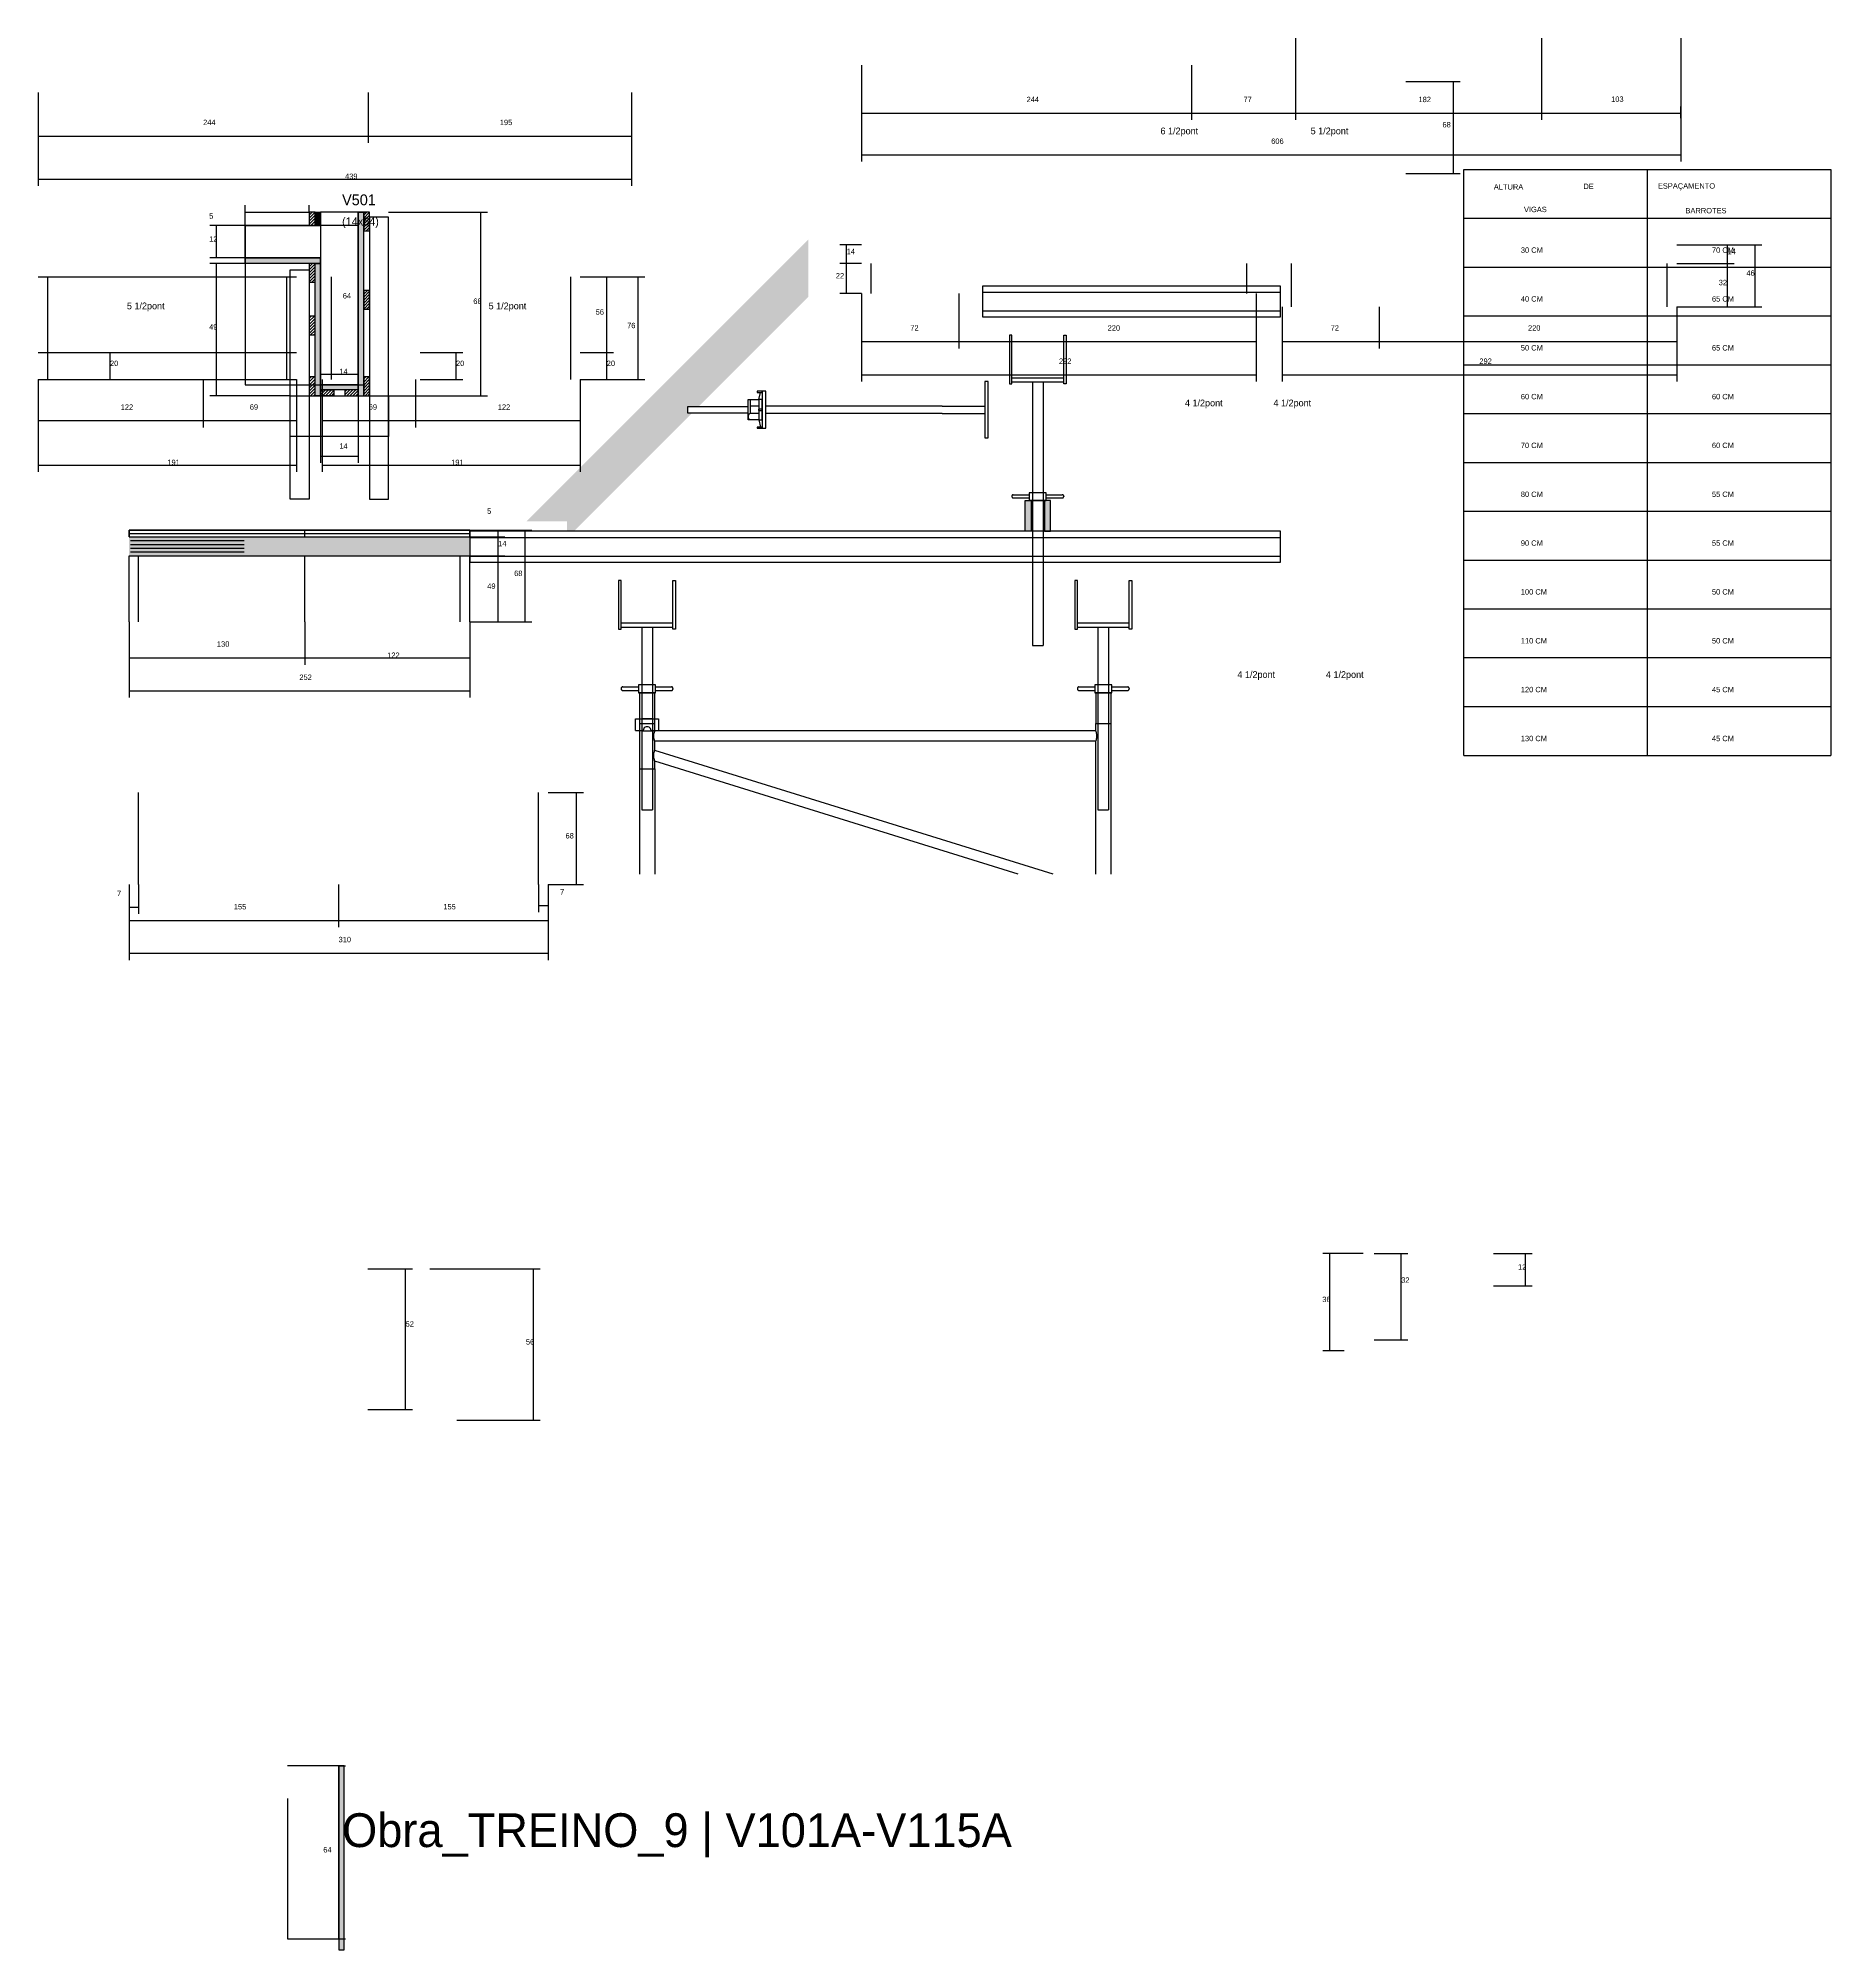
# Model space of a CAD drawing. Header units: metres. Extents: x -2848 to 22762, y -49062 to 1016.
# Drawn here: x 14175 to 15501, y -38686 to -37271 of the extents above; entities that cross this region are included whole.
import ezdxf

# ---------------------------------------------------------------- set-up
doc = ezdxf.new("R2010")
doc.units = ezdxf.units.M
for name, color, linetype in [('BARRA DE ANCORAGEM', 7, 'Continuous'), ('CONCRETO', 251, 'Continuous'), ('COTA', 4, 'Continuous'), ('Cota Seção (2x)', 4, 'Continuous'), ('Demarcação 2', 254, 'Continuous'), ('Escoras', 2, 'Continuous'), ('Forcador', 251, 'Continuous'), ('GARFOS', 7, 'Continuous'), ('Hachura', 253, 'Continuous'), ('LABEL_ID', 3, 'Continuous'), ('Madeira', 126, 'Continuous'), ('NOMENCLATURA', 7, 'Continuous'), ('Painéis', 200, 'Continuous'), ('Perfil Metálico', 251, 'Continuous'), ('SARR_2.2x7', 40, 'Continuous'), ('SARR_3.5x7', 81, 'Continuous'), ('SARR_EDITAR', 141, 'Continuous'), ('Texto Seção', 7, 'Continuous')]:
    doc.layers.add(name, color=color, linetype=linetype)

msp = doc.modelspace()

# ---------------------------------------------------------------- hatches: boundary and pattern name
at = {"layer": 'COTA'}
h = msp.add_hatch(dxfattribs=at)
h.set_pattern_fill('AR-CONC', scale=0.03)
h.paths.add_polyline_path([(14242.4, -37640.4), (14242.4, -37654.4), (14242.4, -37654.4), (14494.4, -37654.4), (14494.4, -37654.4), (14494.4, -37640.4), (14494.4, -37640.4), (14242.4, -37640.4)])
at = {"layer": 'Demarcação 2'}
h = msp.add_hatch(color=8, dxfattribs=at)
h.dxf.hatch_style = 1
h.paths.add_polyline_path([(14744.9, -37462.8), (14744.9, -37420.3), (14536.5, -37628.8), (14566.5, -37628.8), (14566.5, -37636.3), (14571.4, -37636.3), (14659.2, -37548.6), (14655.5, -37548.6), (14655.5, -37544.1), (14663.6, -37544.1)])
at = {"layer": 'Hachura'}
h = msp.add_hatch(dxfattribs=at)
h.set_pattern_fill('ANSI31', scale=0.5)
h.paths.add_polyline_path([(14380, -37400), (14375.6, -37400), (14375.6, -37400), (14375.6, -37410), (14375.6, -37410), (14380, -37410), (14380, -37410), (14380, -37400)])
h = msp.add_hatch(color=8, dxfattribs=at)
h.dxf.hatch_style = 1
h.paths.add_polyline_path([(14380, -37410), (14384, -37410), (14384, -37410), (14384, -37400), (14384, -37400), (14380, -37400), (14380, -37400), (14380, -37410)])
h = msp.add_hatch(color=8, dxfattribs=at)
h.dxf.hatch_style = 1
h.paths.add_polyline_path([(14416, -37400), (14412, -37400), (14412, -37400), (14412, -37536), (14412, -37536), (14416, -37536), (14416, -37536), (14416, -37400)])
h = msp.add_hatch(dxfattribs=at)
h.set_pattern_fill('ANSI31', scale=0.5)
h.paths.add_polyline_path([(14420.4, -37400), (14416, -37400), (14416, -37400), (14416, -37414), (14416, -37414), (14420.4, -37414), (14420.4, -37414), (14420.4, -37400)])
h = msp.add_hatch(color=8, dxfattribs=at)
h.dxf.hatch_style = 1
h.paths.add_polyline_path([(14328.4, -37438), (14328.4, -37434), (14328.4, -37434), (14384, -37434), (14384, -37434), (14384, -37438), (14384, -37438), (14328.4, -37438)])
h = msp.add_hatch(dxfattribs=at)
h.set_pattern_fill('ANSI31', scale=0.5)
h.paths.add_polyline_path([(14380, -37438), (14375.6, -37438), (14375.6, -37438), (14375.6, -37452), (14375.6, -37452), (14380, -37452), (14380, -37452), (14380, -37438)])
h = msp.add_hatch(color=8, dxfattribs=at)
h.dxf.hatch_style = 1
h.paths.add_polyline_path([(14380, -37438), (14384, -37438), (14384, -37438), (14384, -37536), (14384, -37536), (14380, -37536), (14380, -37536), (14380, -37438)])
h = msp.add_hatch(dxfattribs=at)
h.set_pattern_fill('ANSI31', scale=0.5)
h.paths.add_polyline_path([(14420.4, -37458), (14416, -37458), (14416, -37458), (14416, -37472), (14416, -37472), (14420.4, -37472), (14420.4, -37472), (14420.4, -37458)])
h = msp.add_hatch(dxfattribs=at)
h.set_pattern_fill('ANSI31', scale=0.5)
h.paths.add_polyline_path([(14380, -37477), (14375.6, -37477), (14375.6, -37477), (14375.6, -37491), (14375.6, -37491), (14380, -37491), (14380, -37491), (14380, -37477)])
h = msp.add_hatch(dxfattribs=at)
h.set_pattern_fill('ANSI31', scale=0.5)
h.paths.add_polyline_path([(14380, -37522), (14375.6, -37522), (14375.6, -37522), (14375.6, -37536), (14375.6, -37536), (14380, -37536), (14380, -37536), (14380, -37522)])
h = msp.add_hatch(color=8, dxfattribs=at)
h.dxf.hatch_style = 1
h.paths.add_polyline_path([(14384, -37531.6), (14384, -37528), (14384, -37528), (14412, -37528), (14412, -37528), (14412, -37531.6), (14412, -37531.6), (14384, -37531.6)])
h = msp.add_hatch(dxfattribs=at)
h.set_pattern_fill('ANSI31', scale=0.5)
h.paths.add_polyline_path([(14420.4, -37522), (14416, -37522), (14416, -37522), (14416, -37536), (14416, -37536), (14420.4, -37536), (14420.4, -37536), (14420.4, -37522)])
h = msp.add_hatch(dxfattribs=at)
h.set_pattern_fill('ANSI31', scale=0.5)
h.paths.add_polyline_path([(14384, -37536), (14384, -37531.6), (14384, -37531.6), (14394, -37531.6), (14394, -37531.6), (14394, -37536), (14394, -37536), (14384, -37536)])
h = msp.add_hatch(dxfattribs=at)
h.set_pattern_fill('ANSI31', scale=0.5)
h.paths.add_polyline_path([(14412, -37536), (14412, -37531.6), (14412, -37531.6), (14402, -37531.6), (14402, -37531.6), (14402, -37536), (14402, -37536), (14412, -37536)])
h = msp.add_hatch(color=8, dxfattribs=at)
h.dxf.hatch_style = 1
h.paths.add_polyline_path([(14401.6, -38550), (14397.6, -38550), (14397.6, -38550), (14397.6, -38686), (14397.6, -38686), (14401.6, -38686), (14401.6, -38686), (14401.6, -38550)])
at = {"layer": 'Perfil Metálico'}
h = msp.add_hatch(color=8, dxfattribs=at)
h.dxf.hatch_style = 1
h.paths.add_polyline_path([(14905.3, -37636.3), (14909.8, -37636.3), (14909.8, -37613.5), (14905.3, -37613.5)])
h = msp.add_hatch(color=8, dxfattribs=at)
h.dxf.hatch_style = 1
h.paths.add_polyline_path([(14919.7, -37636.3), (14924.2, -37636.3), (14924.2, -37613.5), (14919.7, -37613.5)])

# ---------------------------------------------------------------- linework, layer by layer
at = {"layer": 'BARRA DE ANCORAGEM'}
for p, q in [((14708.4, -37538.8), (14709.5, -37533.5)), ((14710.7, -37532.7), (14710.7, -37560)), ((14700.7, -37550.4), (14700.5, -37550.9)), ((14700.5, -37550.9), (14700.5, -37551.4)), ((14700.5, -37551.4), (14700.5, -37552)), ((14700.5, -37552), (14700.7, -37552.5)), ((14701, -37549.9), (14700.7, -37550.4)), ((14700.7, -37552.5), (14701, -37552.9)), ((14701.3, -37549.5), (14701, -37549.9)), ((14701, -37552.9), (14701.3, -37553.3)), ((14701.8, -37549.2), (14701.3, -37549.5)), ((14701.3, -37553.3), (14701.8, -37553.6)), ((14702.2, -37549), (14701.8, -37549.2)), ((14701.8, -37553.6), (14702.2, -37553.9)), ((14708.4, -37553.9), (14709.5, -37559.2)), ((14744.9, -37543.7), (14713.4, -37543.7)), ((14744.9, -37549), (14713.4, -37549)), ((14843.9, -37543.7), (14744.9, -37543.7)), ((14843.9, -37549), (14744.9, -37549)), ((14843.9, -37543.7), (14875.5, -37543.7)), ((14843.9, -37549), (14875.5, -37549))]:
    msp.add_line(p, q, dxfattribs=at)
for points in [[(14877.9, -37567.2), (14877.9, -37525.5), (14875.5, -37525.5), (14875.5, -37567.2)], [(14710.7, -37532.7), (14707.1, -37532.7), (14707.1, -37533.5), (14710.7, -37533.5)], [(14710.7, -37538.8), (14708.4, -37538.8), (14708.4, -37553.9), (14710.7, -37553.9)], [(14713.4, -37560), (14713.4, -37532.7), (14710.7, -37532.7), (14710.7, -37560)], [(14700.5, -37544.1), (14655.5, -37544.1), (14655.5, -37548.6), (14700.5, -37548.6)], [(14710.7, -37559.2), (14707.1, -37559.2), (14707.1, -37560), (14710.7, -37560)]]:
    msp.add_lwpolyline(points, close=True, dxfattribs=at)
for points in [[(14708.4, -37553.9), (14700.5, -37553.9), (14700.5, -37538.8), (14708.4, -37538.8)], [(14708.4, -37543.7), (14702.2, -37543.7), (14702.2, -37538.8)], [(14708.4, -37549), (14702.2, -37549), (14702.2, -37543.7)], [(14708.4, -37546.8), (14710.7, -37546.8), (14710.7, -37545.9), (14708.4, -37545.9), (14708.4, -37546.8), (14708.4, -37545.9)]]:
    msp.add_lwpolyline(points, dxfattribs=at)
at = {"layer": 'CONCRETO'}
for points in [[(14384, -37434), (14384, -37436), (14384, -37436), (14384, -37528), (14412, -37528), (14412, -37400), (14416, -37400), (14416, -37400), (14384, -37400), (14384, -37410)], [(14412, -37424), (14412, -37424), (14412, -37456), (14412, -37456), (14412, -37528), (14384, -37528), (14384, -37434), (14328.4, -37434), (14328.4, -37410), (14384, -37410)], [(14359.6, -38574), (14359.6, -38576), (14359.6, -38576), (14359.6, -38678), (14397.6, -38678), (14397.6, -38550), (14401.6, -38550), (14401.6, -38550), (14359.6, -38550), (14359.6, -38550)]]:
    msp.add_lwpolyline(points, dxfattribs=at)
for points in [[(14384, -37528), (14416, -37528), (14416, -37400), (14384, -37400)], [(14328.4, -37528), (14412, -37528), (14412, -37410), (14328.4, -37410)]]:
    msp.add_lwpolyline(points, close=True, dxfattribs=at)
at = {"layer": 'COTA'}
for p, q in [((15105.4, -37271.4), (15105.4, -37331.8)), ((15287.4, -37271.4), (15287.4, -37331.8)), ((15390.4, -37271.4), (15390.4, -37362.7)), ((14784.4, -37291.4), (14784.4, -37331.8)), ((14784.4, -37291.4), (14784.4, -37362.7)), ((15028.4, -37291.4), (15028.4, -37331.8)), ((15028.4, -37291.4), (15028.4, -37331.8)), ((15105.4, -37291.4), (15105.4, -37331.8)), ((15287.4, -37291.4), (15287.4, -37331.8)), ((14175.2, -37311.5), (14175.2, -37380.6)), ((14175.2, -37311.5), (14175.2, -37348.8)), ((14419.2, -37311.5), (14419.2, -37348.8)), ((14419.2, -37311.5), (14419.2, -37348.8)), ((14614.2, -37311.5), (14614.2, -37380.6)), ((14614.2, -37311.5), (14614.2, -37348.8)), ((15187, -37303.4), (15227.3, -37303.4)), ((15222.3, -37371.4), (15222.3, -37303.4)), ((14784.4, -37326.8), (15028.4, -37326.8)), ((15028.4, -37326.8), (15105.4, -37326.8)), ((15105.4, -37326.8), (15287.4, -37326.8)), ((15287.4, -37326.8), (15390.4, -37326.8)), ((15390.4, -37330.6), (15390.4, -37321.8)), ((14175.2, -37343.8), (14419.2, -37343.8)), ((14419.2, -37343.8), (14614.2, -37343.8)), ((14784.4, -37357.7), (15390.4, -37357.7)), ((15187, -37371.4), (15227.3, -37371.4)), ((14175.2, -37375.6), (14614.2, -37375.6)), ((14328.4, -37410), (14328.4, -37395)), ((14328.4, -37400), (14375.6, -37400)), ((14375.6, -37400), (14375.6, -37395)), ((14434.4, -37400), (14507.6, -37400)), ((14502.6, -37536), (14502.6, -37400)), ((14328.4, -37410), (14302.2, -37410)), ((14307.2, -37434), (14307.2, -37410)), ((14784.4, -37424.2), (14768.3, -37424.2)), ((14773.3, -37438.2), (14773.3, -37424.2)), ((15387.4, -37424.2), (15430, -37424.2)), ((15387.4, -37424.2), (15450.5, -37424.2)), ((15425, -37438.2), (15425, -37424.2)), ((15445.5, -37470.2), (15445.5, -37424.2)), ((14328.4, -37434), (14302.2, -37434)), ((14366, -37438), (14302.2, -37438)), ((14307.2, -37536), (14307.2, -37438)), ((14784.4, -37438.2), (14768.3, -37438.2)), ((14784.4, -37438.2), (14768.3, -37438.2)), ((14773.3, -37460.2), (14773.3, -37438.2)), ((15387.4, -37438.2), (15430, -37438.2)), ((15387.4, -37438.2), (15430, -37438.2)), ((15425, -37470.2), (15425, -37438.2)), ((14576.2, -37448), (14600.8, -37448)), ((14576.2, -37448), (14624, -37448)), ((14595.8, -37504), (14595.8, -37448)), ((14619, -37524), (14619, -37448)), ((14784.4, -37460.2), (14768.3, -37460.2)), ((14784.4, -37460.2), (14784.4, -37500.9)), ((14784.4, -37460.2), (14784.4, -37525.5)), ((14856.4, -37460.2), (14856.4, -37500.9)), ((14856.4, -37460.2), (14856.4, -37500.9)), ((15076.4, -37460.2), (15076.4, -37500.9)), ((15076.4, -37460.2), (15076.4, -37525.5)), ((15095.4, -37470.2), (15095.4, -37500.9)), ((15095.4, -37470.2), (15095.4, -37525.5)), ((15167.4, -37470.2), (15167.4, -37500.9)), ((15167.4, -37470.2), (15167.4, -37500.9)), ((15387.4, -37470.2), (15387.4, -37500.9)), ((15387.4, -37470.2), (15387.4, -37525.5)), ((15387.4, -37470.2), (15430, -37470.2)), ((15387.4, -37470.2), (15450.5, -37470.2)), ((14784.4, -37495.9), (14856.4, -37495.9)), ((14856.4, -37495.9), (15076.4, -37495.9)), ((15095.4, -37495.9), (15167.4, -37495.9)), ((15167.4, -37495.9), (15387.4, -37495.9)), ((14193.7, -37504), (14233.3, -37504)), ((14228.3, -37524), (14228.3, -37504)), ((14457.7, -37504), (14489.3, -37504)), ((14484.3, -37524), (14484.3, -37504)), ((14576.2, -37504), (14600.8, -37504)), ((14576.2, -37504), (14600.8, -37504)), ((14595.8, -37524), (14595.8, -37504)), ((14175.2, -37524), (14175.2, -37592.3)), ((14175.2, -37524), (14175.2, -37559.4)), ((14193.7, -37524), (14233.3, -37524)), ((14297.2, -37524), (14297.2, -37559.4)), ((14297.2, -37524), (14297.2, -37559.4)), ((14366.2, -37524), (14366.2, -37592.3)), ((14366.2, -37524), (14366.2, -37559.4)), ((14385.2, -37524), (14385.2, -37592.3)), ((14385.2, -37524), (14385.2, -37559.4)), ((14454.2, -37524), (14454.2, -37559.4)), ((14454.2, -37524), (14454.2, -37559.4)), ((14457.7, -37524), (14489.3, -37524)), ((14576.2, -37524), (14576.2, -37592.3)), ((14576.2, -37524), (14576.2, -37559.4)), ((14576.2, -37524), (14600.8, -37524)), ((14576.2, -37524), (14624, -37524)), ((14784.4, -37520.5), (15076.4, -37520.5)), ((15095.4, -37520.5), (15387.4, -37520.5)), ((14361.6, -37536), (14302.2, -37536)), ((14384, -37536), (14384, -37585.7)), ((14412, -37536), (14412, -37585.7)), ((14434.4, -37536), (14507.6, -37536)), ((14175.2, -37554.4), (14297.2, -37554.4)), ((14297.2, -37554.4), (14366.2, -37554.4)), ((14385.2, -37554.4), (14454.2, -37554.4)), ((14454.2, -37554.4), (14576.2, -37554.4)), ((14384, -37580.7), (14412, -37580.7)), ((14175.2, -37587.3), (14366.2, -37587.3)), ((14385.2, -37587.3), (14576.2, -37587.3)), ((14494.4, -37635.4), (14540.4, -37635.4)), ((14494.4, -37635.4), (14520.5, -37635.4)), ((14494.4, -37640.4), (14520.5, -37640.4)), ((14494.4, -37640.4), (14520.5, -37640.4)), ((14515.5, -37640.4), (14515.5, -37635.4)), ((14515.5, -37654.4), (14515.5, -37640.4)), ((14535.4, -37703.4), (14535.4, -37635.4)), ((14494.4, -37654.4), (14520.5, -37654.4)), ((14494.4, -37654.4), (14520.5, -37654.4)), ((14515.5, -37703.4), (14515.5, -37654.4)), ((14242.4, -37703.4), (14242.4, -37735)), ((14242.4, -37703.4), (14242.4, -37759.4)), ((14372.4, -37703.4), (14372.4, -37735)), ((14372.4, -37703.4), (14372.4, -37735)), ((14494.4, -37703.4), (14494.4, -37735)), ((14494.4, -37703.4), (14494.4, -37759.4)), ((14494.4, -37703.4), (14520.5, -37703.4)), ((14494.4, -37703.4), (14540.4, -37703.4)), ((14242.4, -37730), (14372.4, -37730)), ((14372.4, -37730), (14494.4, -37730)), ((14242.4, -37754.4), (14494.4, -37754.4)), ((14552.4, -37829.6), (14578.5, -37829.6)), ((14573.5, -37897.6), (14573.5, -37829.6)), ((14242.4, -37897.6), (14242.4, -37953.6)), ((14242.4, -37897.6), (14242.4, -37919.4)), ((14249.4, -37897.6), (14249.4, -37919.4)), ((14397.4, -37897.6), (14397.4, -37929.2)), ((14545.4, -37897.6), (14545.4, -37918.2)), ((14552.4, -37897.6), (14552.4, -37929.2)), ((14552.4, -37897.6), (14552.4, -37953.6)), ((14552.4, -37897.6), (14578.5, -37897.6)), ((14552.4, -37897.6), (14552.4, -37918.2)), ((14242.4, -37914.4), (14249.4, -37914.4)), ((14397.4, -37924.2), (14552.4, -37924.2)), ((14545.4, -37913.2), (14552.4, -37913.2)), ((14242.4, -37948.6), (14552.4, -37948.6)), ((15155.5, -38170.7), (15125.7, -38170.7)), ((15130.7, -38242.7), (15130.7, -38170.7)), ((15251.9, -38170.7), (15280.5, -38170.7)), ((15275.5, -38194.7), (15275.5, -38170.7)), ((14465, -38182.1), (14546.5, -38182.1)), ((14541.5, -38294.1), (14541.5, -38182.1)), ((15251.9, -38194.7), (15280.5, -38194.7)), ((15141.5, -38242.7), (15125.7, -38242.7)), ((14485, -38294.1), (14546.5, -38294.1))]:
    msp.add_line(p, q, dxfattribs=at)
at = {"layer": 'Cota Seção (2x)'}
for p, q in [((14412, -37528), (14412, -37400)), ((14412, -37400), (14417, -37400)), ((14384, -37536), (14384, -37515)), ((14412, -37536), (14412, -37515)), ((14384, -37520), (14412, -37520)), ((14412, -37528), (14417, -37528)), ((14242.4, -37897.6), (14242.4, -37929.2)), ((14397.4, -37897.6), (14397.4, -37929.2)), ((14242.4, -37924.2), (14397.4, -37924.2)), ((15163.6, -38170.7), (15188.6, -38170.7)), ((15183.6, -38234.7), (15183.6, -38170.7)), ((14419, -38182.1), (14452, -38182.1)), ((14447, -38286.1), (14447, -38182.1)), ((15163.6, -38234.7), (15188.6, -38234.7)), ((14419, -38286.1), (14452, -38286.1)), ((14397.6, -38678), (14397.6, -38550)), ((14397.6, -38550), (14402.6, -38550)), ((14397.6, -38678), (14402.6, -38678))]:
    msp.add_line(p, q, dxfattribs=at)
at = {"layer": 'Escoras'}
for p, q in [((14920.4, -37613.5), (14909.1, -37613.5)), ((14620.1, -37755.9), (14620.1, -37890)), ((14631.3, -37755.9), (14620.1, -37755.9)), ((14631.3, -37778.4), (14631.3, -37755.9)), ((14968.8, -37755.9), (14957.6, -37755.9)), ((14957.6, -37755.9), (14957.6, -37778.4)), ((14968.8, -37755.9), (14968.8, -37890)), ((14617.2, -37775), (14634.1, -37775)), ((14617.2, -37783.8), (14617.2, -37775)), ((14617.2, -37783.8), (14622.8, -37783.8)), ((14620.1, -37778.4), (14631.3, -37778.4)), ((14629.6, -37775), (14621.7, -37775)), ((14622.9, -37783), (14622.8, -37783.8)), ((14623.2, -37782.3), (14622.9, -37783)), ((14623.6, -37781.7), (14623.2, -37782.3)), ((14624.2, -37781.3), (14623.6, -37781.7)), ((14624.9, -37781), (14624.2, -37781.3)), ((14625.7, -37780.9), (14624.9, -37781)), ((14626.4, -37781), (14625.7, -37780.9)), ((14627.1, -37781.3), (14626.4, -37781)), ((14627.8, -37781.7), (14627.1, -37781.3)), ((14628.2, -37782.3), (14627.8, -37781.7)), ((14628.5, -37783), (14628.2, -37782.3)), ((14628.6, -37783.8), (14628.5, -37783)), ((14628.6, -37783.8), (14634.1, -37783.8)), ((14631.3, -37784), (14631.3, -37778.4)), ((14634.1, -37775), (14634.1, -37783.8)), ((14957.6, -37778.4), (14968.8, -37778.4)), ((14957.6, -37784), (14957.6, -37778.4)), ((14629.6, -37784.1), (14621.7, -37784.1)), ((14630.5, -37786.5), (14630.4, -37787.2)), ((14630.4, -37787.2), (14630.4, -37787.8)), ((14630.4, -37787.8), (14630.4, -37788.5)), ((14630.4, -37788.5), (14630.5, -37789.2)), ((14630.6, -37785.9), (14630.5, -37786.5)), ((14630.5, -37789.2), (14630.6, -37789.8)), ((14630.8, -37785.2), (14630.6, -37785.9)), ((14630.6, -37789.8), (14630.8, -37790.5)), ((14631, -37784.6), (14630.8, -37785.2)), ((14630.8, -37790.5), (14631, -37791.1)), ((14631.3, -37784), (14631, -37784.6)), ((14631, -37791.1), (14631.3, -37791.7)), ((14631.3, -37798), (14631, -37798.7)), ((14957.6, -37784), (14631.3, -37784)), ((14957.6, -37791.7), (14631.3, -37791.7)), ((14631.3, -37798), (14631.3, -37791.7)), ((14957.8, -37784.6), (14957.6, -37784)), ((14957.6, -37791.7), (14957.8, -37791.1)), ((14957.6, -37890), (14957.6, -37791.7)), ((14958.1, -37785.2), (14957.8, -37784.6)), ((14957.8, -37791.1), (14958.1, -37790.5)), ((14958.2, -37785.9), (14958.1, -37785.2)), ((14958.1, -37790.5), (14958.2, -37789.8)), ((14958.4, -37786.5), (14958.2, -37785.9)), ((14958.2, -37789.8), (14958.4, -37789.2)), ((14958.4, -37787.2), (14958.4, -37786.5)), ((14958.5, -37787.8), (14958.4, -37787.2)), ((14958.4, -37788.5), (14958.5, -37787.8)), ((14958.4, -37789.2), (14958.4, -37788.5)), ((14620.1, -37812.1), (14631.3, -37812.1)), ((14630.5, -37800.8), (14630.4, -37801.5)), ((14630.4, -37801.5), (14630.4, -37802.3)), ((14630.4, -37802.3), (14630.4, -37803)), ((14630.4, -37803), (14630.5, -37803.7)), ((14630.6, -37800.1), (14630.5, -37800.8)), ((14630.5, -37803.7), (14630.6, -37804.4)), ((14630.8, -37799.4), (14630.6, -37800.1)), ((14630.6, -37804.4), (14630.8, -37805.2)), ((14631, -37798.7), (14630.8, -37799.4)), ((14630.8, -37805.2), (14631, -37805.8)), ((14631, -37805.8), (14631.3, -37806.5)), ((14926.1, -37890), (14631.3, -37798.5)), ((14900.3, -37890), (14631.3, -37806.5)), ((14631.3, -37812.1), (14631.3, -37806.5)), ((14631.3, -37812.1), (14631.3, -37890))]:
    msp.add_line(p, q, dxfattribs=at)
at = {"layer": 'Forcador'}
for p, q in [((14895.6, -37522.6), (14933.9, -37522.6)), ((14895.6, -37525.8), (14933.9, -37525.8)), ((14910.8, -37525.8), (14910.8, -37636.3)), ((14918.7, -37525.8), (14918.7, -37636.3)), ((14895.7, -37609.8), (14895.6, -37609.9)), ((14895.6, -37609.9), (14895.6, -37610)), ((14895.6, -37610), (14895.6, -37610.2)), ((14895.6, -37610.2), (14895.6, -37610.6)), ((14895.6, -37610.6), (14895.6, -37610.8)), ((14895.6, -37610.8), (14895.6, -37610.9)), ((14895.6, -37610.9), (14895.7, -37611)), ((14895.8, -37609.6), (14895.7, -37609.7)), ((14895.7, -37609.7), (14895.7, -37609.8)), ((14895.7, -37611), (14895.7, -37611.1)), ((14895.7, -37611.1), (14895.8, -37611.2)), ((14895.9, -37609.5), (14895.8, -37609.6)), ((14895.8, -37611.2), (14895.9, -37611.3)), ((14896, -37609.4), (14895.9, -37609.5)), ((14895.9, -37611.3), (14896, -37611.4)), ((14896.1, -37609.3), (14896, -37609.4)), ((14896, -37611.4), (14896.1, -37611.5)), ((14896.2, -37609.2), (14896.1, -37609.3)), ((14896.1, -37611.5), (14896.2, -37611.6)), ((14896.4, -37609.2), (14896.2, -37609.2)), ((14896.2, -37611.6), (14896.4, -37611.6)), ((14896.5, -37609.2), (14896.4, -37609.2)), ((14896.4, -37611.6), (14896.5, -37611.6)), ((14896.6, -37609.2), (14896.5, -37609.2)), ((14896.5, -37611.6), (14896.6, -37611.6)), ((14896.6, -37609.2), (14908.4, -37609.2)), ((14896.6, -37611.6), (14908.4, -37611.6)), ((14921, -37609.2), (14932.8, -37609.2)), ((14921, -37611.6), (14932.8, -37611.6)), ((14933, -37609.2), (14932.8, -37609.2)), ((14932.8, -37611.6), (14933, -37611.6)), ((14933.1, -37609.2), (14933, -37609.2)), ((14933, -37611.6), (14933.1, -37611.6)), ((14933.2, -37609.2), (14933.1, -37609.2)), ((14933.1, -37611.6), (14933.2, -37611.6)), ((14933.4, -37609.3), (14933.2, -37609.2)), ((14933.2, -37611.6), (14933.4, -37611.5)), ((14933.5, -37609.4), (14933.4, -37609.3)), ((14933.4, -37611.5), (14933.5, -37611.4)), ((14933.6, -37609.5), (14933.5, -37609.4)), ((14933.5, -37611.4), (14933.6, -37611.3)), ((14933.7, -37609.6), (14933.6, -37609.5)), ((14933.6, -37611.3), (14933.7, -37611.2)), ((14933.7, -37609.7), (14933.7, -37609.6)), ((14933.8, -37609.8), (14933.7, -37609.7)), ((14933.7, -37611.1), (14933.8, -37611)), ((14933.7, -37611.2), (14933.7, -37611.1)), ((14933.8, -37609.9), (14933.8, -37609.8)), ((14933.9, -37610), (14933.8, -37609.9)), ((14933.8, -37610.9), (14933.9, -37610.8)), ((14933.8, -37611), (14933.8, -37610.9)), ((14933.9, -37610.2), (14933.9, -37610)), ((14933.9, -37610.2), (14933.9, -37610.6)), ((14933.9, -37610.8), (14933.9, -37610.6)), ((14910.8, -37636.3), (14910.8, -37659.1)), ((14918.7, -37636.3), (14918.7, -37659.1)), ((14910.8, -37659.1), (14910.8, -37720.8)), ((14918.7, -37659.1), (14918.7, -37720.8)), ((14606.6, -37704.1), (14644.8, -37704.1)), ((14606.6, -37707.3), (14644.8, -37707.3)), ((14621.7, -37707.3), (14621.7, -37842.3)), ((14629.6, -37707.3), (14629.6, -37842.3)), ((14944.1, -37704.1), (14982.3, -37704.1)), ((14944.1, -37707.3), (14982.3, -37707.3)), ((14959.2, -37707.3), (14959.2, -37842.3)), ((14967.1, -37707.3), (14967.1, -37842.3)), ((14910.8, -37720.8), (14918.7, -37720.8)), ((14606.7, -37752), (14606.6, -37752.1)), ((14606.6, -37752.1), (14606.6, -37752.3)), ((14606.6, -37752.3), (14606.6, -37752.4)), ((14606.6, -37752.4), (14606.6, -37752.5)), ((14606.6, -37752.5), (14606.6, -37753)), ((14606.6, -37753), (14606.6, -37753.1)), ((14606.6, -37753.1), (14606.6, -37753.2)), ((14606.6, -37753.2), (14606.6, -37753.4)), ((14606.6, -37753.4), (14606.7, -37753.5)), ((14606.8, -37751.9), (14606.7, -37752)), ((14606.7, -37753.5), (14606.8, -37753.6)), ((14606.9, -37751.8), (14606.8, -37751.9)), ((14606.8, -37753.6), (14606.9, -37753.7)), ((14607, -37751.7), (14606.9, -37751.8)), ((14606.9, -37753.7), (14607, -37753.8)), ((14607.1, -37751.6), (14607, -37751.7)), ((14607, -37753.8), (14607.1, -37753.9)), ((14607.2, -37751.6), (14607.1, -37751.6)), ((14607.1, -37753.9), (14607.2, -37753.9)), ((14607.3, -37751.5), (14607.2, -37751.6)), ((14607.2, -37753.9), (14607.3, -37754)), ((14607.4, -37751.5), (14607.3, -37751.5)), ((14607.3, -37754), (14607.4, -37754)), ((14607.6, -37751.5), (14607.4, -37751.5)), ((14607.4, -37754), (14607.6, -37754)), ((14607.6, -37751.5), (14619.4, -37751.5)), ((14607.6, -37754), (14619.4, -37754)), ((14632, -37751.5), (14643.8, -37751.5)), ((14632, -37754), (14643.8, -37754)), ((14643.9, -37751.5), (14643.8, -37751.5)), ((14643.8, -37754), (14643.9, -37754)), ((14644.1, -37751.5), (14643.9, -37751.5)), ((14643.9, -37754), (14644.1, -37754)), ((14644.2, -37751.6), (14644.1, -37751.5)), ((14644.1, -37754), (14644.2, -37753.9)), ((14644.3, -37751.6), (14644.2, -37751.6)), ((14644.2, -37753.9), (14644.3, -37753.9)), ((14644.4, -37751.7), (14644.3, -37751.6)), ((14644.3, -37753.9), (14644.4, -37753.8)), ((14644.5, -37751.8), (14644.4, -37751.7)), ((14644.4, -37753.8), (14644.5, -37753.7)), ((14644.6, -37751.9), (14644.5, -37751.8)), ((14644.5, -37753.7), (14644.6, -37753.6)), ((14644.7, -37752), (14644.6, -37751.9)), ((14644.6, -37753.6), (14644.7, -37753.5)), ((14644.7, -37752.1), (14644.7, -37752)), ((14644.8, -37752.3), (14644.7, -37752.1)), ((14644.7, -37753.4), (14644.8, -37753.2)), ((14644.7, -37753.5), (14644.7, -37753.4)), ((14644.8, -37752.4), (14644.8, -37752.3)), ((14644.8, -37752.5), (14644.8, -37752.4)), ((14644.8, -37752.5), (14644.8, -37753)), ((14644.8, -37753.1), (14644.8, -37753)), ((14644.8, -37753.2), (14644.8, -37753.1)), ((14944.2, -37752), (14944.1, -37752.1)), ((14944.1, -37752.1), (14944.1, -37752.3)), ((14944.1, -37752.3), (14944.1, -37752.4)), ((14944.1, -37752.4), (14944.1, -37752.5)), ((14944.1, -37752.5), (14944.1, -37753)), ((14944.1, -37753), (14944.1, -37753.1)), ((14944.1, -37753.1), (14944.1, -37753.2)), ((14944.1, -37753.2), (14944.1, -37753.4)), ((14944.1, -37753.4), (14944.2, -37753.5)), ((14944.3, -37751.9), (14944.2, -37752)), ((14944.2, -37753.5), (14944.3, -37753.6)), ((14944.4, -37751.8), (14944.3, -37751.9)), ((14944.3, -37753.6), (14944.4, -37753.7)), ((14944.5, -37751.7), (14944.4, -37751.8)), ((14944.4, -37753.7), (14944.5, -37753.8)), ((14944.6, -37751.6), (14944.5, -37751.7)), ((14944.5, -37753.8), (14944.6, -37753.9)), ((14944.7, -37751.6), (14944.6, -37751.6)), ((14944.6, -37753.9), (14944.7, -37753.9)), ((14944.8, -37751.5), (14944.7, -37751.6)), ((14944.7, -37753.9), (14944.8, -37754)), ((14944.9, -37751.5), (14944.8, -37751.5)), ((14944.8, -37754), (14944.9, -37754)), ((14945.1, -37751.5), (14944.9, -37751.5)), ((14944.9, -37754), (14945.1, -37754)), ((14945.1, -37751.5), (14956.9, -37751.5)), ((14945.1, -37754), (14956.9, -37754)), ((14969.5, -37751.5), (14981.3, -37751.5)), ((14969.5, -37754), (14981.3, -37754)), ((14981.4, -37751.5), (14981.3, -37751.5)), ((14981.3, -37754), (14981.4, -37754)), ((14981.6, -37751.5), (14981.4, -37751.5)), ((14981.4, -37754), (14981.6, -37754)), ((14981.7, -37751.6), (14981.6, -37751.5)), ((14981.6, -37754), (14981.7, -37753.9)), ((14981.8, -37751.6), (14981.7, -37751.6)), ((14981.7, -37753.9), (14981.8, -37753.9)), ((14981.9, -37751.7), (14981.8, -37751.6)), ((14981.8, -37753.9), (14981.9, -37753.8)), ((14982, -37751.8), (14981.9, -37751.7)), ((14981.9, -37753.8), (14982, -37753.7)), ((14982.1, -37751.9), (14982, -37751.8)), ((14982, -37753.7), (14982.1, -37753.6)), ((14982.2, -37752), (14982.1, -37751.9)), ((14982.1, -37753.6), (14982.2, -37753.5)), ((14982.2, -37752.1), (14982.2, -37752)), ((14982.3, -37752.3), (14982.2, -37752.1)), ((14982.2, -37753.4), (14982.3, -37753.2)), ((14982.2, -37753.5), (14982.2, -37753.4)), ((14982.3, -37752.4), (14982.3, -37752.3)), ((14982.3, -37752.5), (14982.3, -37752.4)), ((14982.3, -37752.5), (14982.3, -37753)), ((14982.3, -37753.1), (14982.3, -37753)), ((14982.3, -37753.2), (14982.3, -37753.1)), ((14621.7, -37842.3), (14629.6, -37842.3)), ((14959.2, -37842.3), (14967.1, -37842.3))]:
    msp.add_line(p, q, dxfattribs=at)
for points in [[(14893.7, -37491.1), (14893.7, -37527.1), (14895.6, -37527.1), (14895.6, -37491.1)], [(14935.8, -37491.1), (14935.8, -37527.1), (14933.9, -37527.1), (14933.9, -37491.1)], [(14908.4, -37607.7), (14908.4, -37613.5), (14921, -37613.5), (14921, -37607.7)], [(14604.6, -37672.6), (14604.6, -37708.6), (14606.6, -37708.6), (14606.6, -37672.6)], [(14646.7, -37672.6), (14646.7, -37708.6), (14644.8, -37708.6), (14644.8, -37672.6)], [(14942.1, -37672.6), (14942.1, -37708.6), (14944.1, -37708.6), (14944.1, -37672.6)], [(14984.2, -37672.6), (14984.2, -37708.6), (14982.3, -37708.6), (14982.3, -37672.6)], [(14619.4, -37750), (14619.4, -37755.9), (14632, -37755.9), (14632, -37750)], [(14956.9, -37750), (14956.9, -37755.9), (14969.5, -37755.9), (14969.5, -37750)]]:
    msp.add_lwpolyline(points, close=True, dxfattribs=at)
at = {"layer": 'GARFOS'}
for p, q in [((15229.9, -37802.1), (15229.9, -37368.5)), ((15229.9, -37368.5), (15501.4, -37368.5)), ((15365.6, -37368.5), (15365.6, -37802.1)), ((15501.4, -37368.5), (15501.4, -37802.1)), ((15229.9, -37404.6), (15501.4, -37404.6)), ((15229.9, -37440.7), (15501.4, -37440.7)), ((15229.9, -37476.9), (15501.4, -37476.9)), ((15229.9, -37513), (15501.4, -37513)), ((15229.9, -37549.1), (15501.4, -37549.1)), ((15229.9, -37585.3), (15501.4, -37585.3)), ((15229.9, -37621.4), (15501.4, -37621.4)), ((15229.9, -37657.6), (15501.4, -37657.6)), ((15229.9, -37693.7), (15501.4, -37693.7)), ((15229.9, -37729.8), (15501.4, -37729.8)), ((15229.9, -37766), (15501.4, -37766)), ((15229.9, -37802.1), (15501.4, -37802.1))]:
    msp.add_line(p, q, dxfattribs=at)
at = {"layer": 'Madeira'}
for points in [[(14380, -37400), (14375.6, -37400), (14375.6, -37410), (14380, -37410)], [(14420.4, -37400), (14416, -37400), (14416, -37414), (14420.4, -37414)], [(14380, -37438), (14375.6, -37438), (14375.6, -37452), (14380, -37452)], [(14420.4, -37458), (14416, -37458), (14416, -37472), (14420.4, -37472)], [(14380, -37477), (14375.6, -37477), (14375.6, -37491), (14380, -37491)], [(14380, -37522), (14375.6, -37522), (14375.6, -37536), (14380, -37536)], [(14420.4, -37522), (14416, -37522), (14416, -37536), (14420.4, -37536)], [(14384, -37536), (14384, -37531.6), (14394, -37531.6), (14394, -37536)], [(14412, -37536), (14412, -37531.6), (14402, -37531.6), (14402, -37536)]]:
    msp.add_lwpolyline(points, close=True, dxfattribs=at)
at = {"layer": 'Painéis'}
for p, q in [((14412, -37536), (14412, -37400)), ((14328.4, -37434), (14384, -37434)), ((14328.4, -37438), (14328.4, -37434)), ((14384, -37438), (14384, -37434)), ((14384, -37536), (14384, -37438)), ((14175.2, -37448), (14366.2, -37448)), ((14175.2, -37504), (14366.2, -37504)), ((14175.2, -37524), (14366.2, -37524)), ((14384, -37528), (14412, -37528)), ((14384, -37531.6), (14384, -37528)), ((14412, -37531.6), (14412, -37528)), ((14242.4, -37635.4), (14494.4, -37635.4)), ((14242.4, -37640.4), (14242.4, -37635.4)), ((14242.4, -37640.4), (14494.4, -37640.4)), ((14372.4, -37640.4), (14372.4, -37635.4)), ((14242.4, -37654.4), (14494.4, -37654.4)), ((14242.4, -37703.4), (14242.4, -37654.4)), ((14372.4, -37703.4), (14372.4, -37654.4)), ((14494.4, -37703.4), (14494.4, -37654.4))]:
    msp.add_line(p, q, dxfattribs=at)
for points in [[(14380, -37400), (14384, -37400), (14384, -37410), (14380, -37410)], [(14416, -37400), (14412, -37400), (14412, -37536), (14416, -37536)], [(14328.4, -37438), (14328.4, -37434), (14384, -37434), (14384, -37438)], [(14380, -37438), (14384, -37438), (14384, -37536), (14380, -37536)], [(14384, -37531.6), (14384, -37528), (14412, -37528), (14412, -37531.6)], [(14494.4, -37635.4), (14242.4, -37635.4), (14242.4, -37640.4), (14494.4, -37640.4)], [(14401.6, -38550), (14397.6, -38550), (14397.6, -38686), (14401.6, -38686)]]:
    msp.add_lwpolyline(points, close=True, dxfattribs=at)
at = {"layer": 'Perfil Metálico'}
for p, q in [((14873.9, -37459.3), (15094.4, -37459.3)), ((14873.9, -37473.1), (15094.4, -37473.1)), ((14494.4, -37640.8), (15094.4, -37640.8)), ((14494.4, -37654.6), (15094.4, -37654.6))]:
    msp.add_line(p, q, dxfattribs=at)
for points in [[(14873.9, -37477.6), (15094.4, -37477.6), (15094.4, -37454.8), (14873.9, -37454.8)], [(14909.8, -37636.3), (14905.3, -37636.3), (14905.3, -37613.5), (14909.8, -37613.5)], [(14919.7, -37636.3), (14924.2, -37636.3), (14924.2, -37613.5), (14919.7, -37613.5)], [(14494.4, -37659.1), (15094.4, -37659.1), (15094.4, -37636.3), (14494.4, -37636.3)]]:
    msp.add_lwpolyline(points, close=True, dxfattribs=at)
at = {"layer": 'SARR_2.2x7'}
for p, q in [((14791.4, -37460.2), (14791.4, -37438.2)), ((15069.4, -37460.2), (15069.4, -37438.2)), ((15102.4, -37470.2), (15102.4, -37438.2)), ((15380.4, -37470.2), (15380.4, -37438.2)), ((14182.2, -37504), (14182.2, -37448)), ((14359.2, -37504), (14359.2, -37448)), ((14392.2, -37504), (14392.2, -37448)), ((14569.2, -37504), (14569.2, -37448)), ((14182.2, -37524), (14182.2, -37504)), ((14359.2, -37524), (14359.2, -37504)), ((14392.2, -37524), (14392.2, -37504)), ((14569.2, -37524), (14569.2, -37504)), ((14243.4, -37643.2), (14327.6, -37643.2)), ((14243.4, -37646), (14327.6, -37646)), ((14243.4, -37648.8), (14327.6, -37648.8)), ((14243.4, -37651.6), (14327.6, -37651.6)), ((14249.4, -37703.4), (14249.4, -37654.4)), ((14487.4, -37703.4), (14487.4, -37654.4)), ((14249.4, -37897.6), (14249.4, -37829.6)), ((14545.4, -37897.6), (14545.4, -37829.6))]:
    msp.add_line(p, q, dxfattribs=at)
at = {"layer": 'SARR_3.5x7'}
for points in [[(14434.4, -37403.9), (14420.4, -37403.9), (14420.4, -37612.5), (14434.4, -37612.5)], [(14361.6, -37442.8), (14375.6, -37442.8), (14375.6, -37612.5), (14361.6, -37612.5)], [(14361.6, -37536), (14434.4, -37536), (14434.4, -37566.1), (14361.6, -37566.1)]]:
    msp.add_lwpolyline(points, close=True, dxfattribs=at)
at = {"layer": 'SARR_EDITAR'}
for p, q in [((14242.4, -37637.9), (14372.4, -37637.9)), ((14372.4, -37637.9), (14494.4, -37637.9))]:
    msp.add_line(p, q, dxfattribs=at)

# ---------------------------------------------------------------- texts
at = {"layer": 'COTA'}
for s, p in [('244', (14906.4, -37318.7)), ('77', (15066.9, -37318.7)), ('182', (15196.4, -37318.7)), ('103', (15338.9, -37318.5)), ('244', (14297.2, -37335.7)), ('195', (14516.7, -37335.7)), ('68', (15214.1, -37337.4)), ('606', (15087.4, -37349.6)), ('439', (14402.2, -37375.6)), ('5', (14301.7, -37405)), ('12', (14301.7, -37422)), ('14', (14773.3, -37431.2)), ('14', (15425, -37431.2)), ('46', (15439, -37447.2)), ('22', (14765.3, -37449.2)), ('32', (15418.5, -37454.2)), ('68', (14497.1, -37468)), ('56', (14587.6, -37476)), ('49', (14301.7, -37487)), ('76', (14610.9, -37486)), ('72', (14820.4, -37487.8)), ('220', (14966.4, -37487.8)), ('72', (15131.4, -37487.8)), ('220', (15277.4, -37487.8)), ('20', (14228.3, -37514)), ('20', (14484.3, -37514)), ('20', (14595.8, -37514)), ('292', (14930.4, -37512.4)), ('292', (15241.4, -37512.4)), ('122', (14236.2, -37546.4)), ('69', (14331.7, -37546.3)), ('69', (14419.7, -37546.3)), ('122', (14515.2, -37546.4)), ('14', (14398, -37575.2)), ('191', (14270.7, -37587.3)), ('191', (14480.7, -37587.3)), ('5', (14507.3, -37623.4)), ('14', (14515.5, -37647.4)), ('68', (14527.3, -37669.4)), ('49', (14507.4, -37678.9)), ('130', (14307.4, -37721.7)), ('122', (14433.4, -37730)), ('252', (14368.4, -37746.3)), ('68', (14565.3, -37863.6)), ('7', (14233.5, -37906.3)), ('7', (14561.3, -37905.1)), ('155', (14474.9, -37916.1)), ('310', (14397.4, -37940.4)), ('12', (15270, -38182.7)), ('36', (15125.2, -38206.7)), ('56', (14536, -38238.1))]:
    msp.add_text(s, height=4, dxfattribs=at).set_placement(p)
at = {"layer": 'Cota Seção (2x)'}
for s, p in [('64', (14400.5, -37464)), ('14', (14398, -37520)), ('155', (14319.9, -37916.1)), ('32', (15183.6, -38192.4)), ('52', (14447, -38224.9)), ('64', (14386.1, -38614))]:
    msp.add_text(s, height=4, dxfattribs=at).set_placement(p)
at = {"layer": 'GARFOS'}
for s, p in [('ALTURA   ', (15252.1, -37383.4)), ('DE', (15318.4, -37383)), ('ESPAÇAMENTO', (15373.5, -37382.7)), ('VIGAS', (15274.4, -37400.1)), ('BARROTES', (15393.9, -37401)), ('30 CM', (15272.1, -37430.2)), ('70 CM', (15413.5, -37430.2)), ('40 CM', (15272.1, -37466.3)), ('65 CM', (15413.5, -37466.3)), ('50 CM', (15272.1, -37502.5)), ('65 CM', (15413.5, -37502.5)), ('60 CM', (15272.1, -37538.6)), ('60 CM', (15413.5, -37538.6)), ('70 CM', (15272.1, -37574.7)), ('60 CM', (15413.5, -37574.7)), ('80 CM', (15272.1, -37610.9)), ('55 CM', (15413.5, -37610.9)), ('90 CM', (15272.1, -37647)), ('55 CM', (15413.5, -37647)), ('100 CM', (15272.1, -37683.1)), ('50 CM', (15413.5, -37683.1)), ('110 CM', (15272.1, -37719.3)), ('50 CM', (15413.5, -37719.3)), ('120 CM', (15272.1, -37755.4)), ('45 CM', (15413.5, -37755.4)), ('130 CM', (15272.1, -37791.6)), ('45 CM', (15413.5, -37791.6))]:
    msp.add_text(s, height=4, dxfattribs=at).set_placement(p)
at = {"layer": 'LABEL_ID'}
msp.add_text('Obra_TREINO_9 | V101A-V115A', height=25, dxfattribs=at).set_placement((14400, -38610))
at = {"layer": 'NOMENCLATURA'}
for s, p in [('6 1/2pont', (15005.5, -37342.5)), ('5 1/2pont', (15116.6, -37342.5)), ('5 1/2pont', (14240.8, -37472)), ('5 1/2pont', (14508.4, -37472)), ('4 1/2pont', (15023.6, -37543.8)), ('4 1/2pont', (15089.1, -37543.8)), ('4 1/2pont', (15062.4, -37744.8)), ('4 1/2pont', (15127.9, -37744.8))]:
    msp.add_text(s, height=5, dxfattribs=at).set_placement(p)
at = {"layer": 'Texto Seção'}
for s, height, p in [('V501', 8, (14400, -37395)), ('(14x64)', 6, (14400, -37410))]:
    msp.add_text(s, height=height, dxfattribs=at).set_placement(p)

doc.saveas('drawing.dxf')
